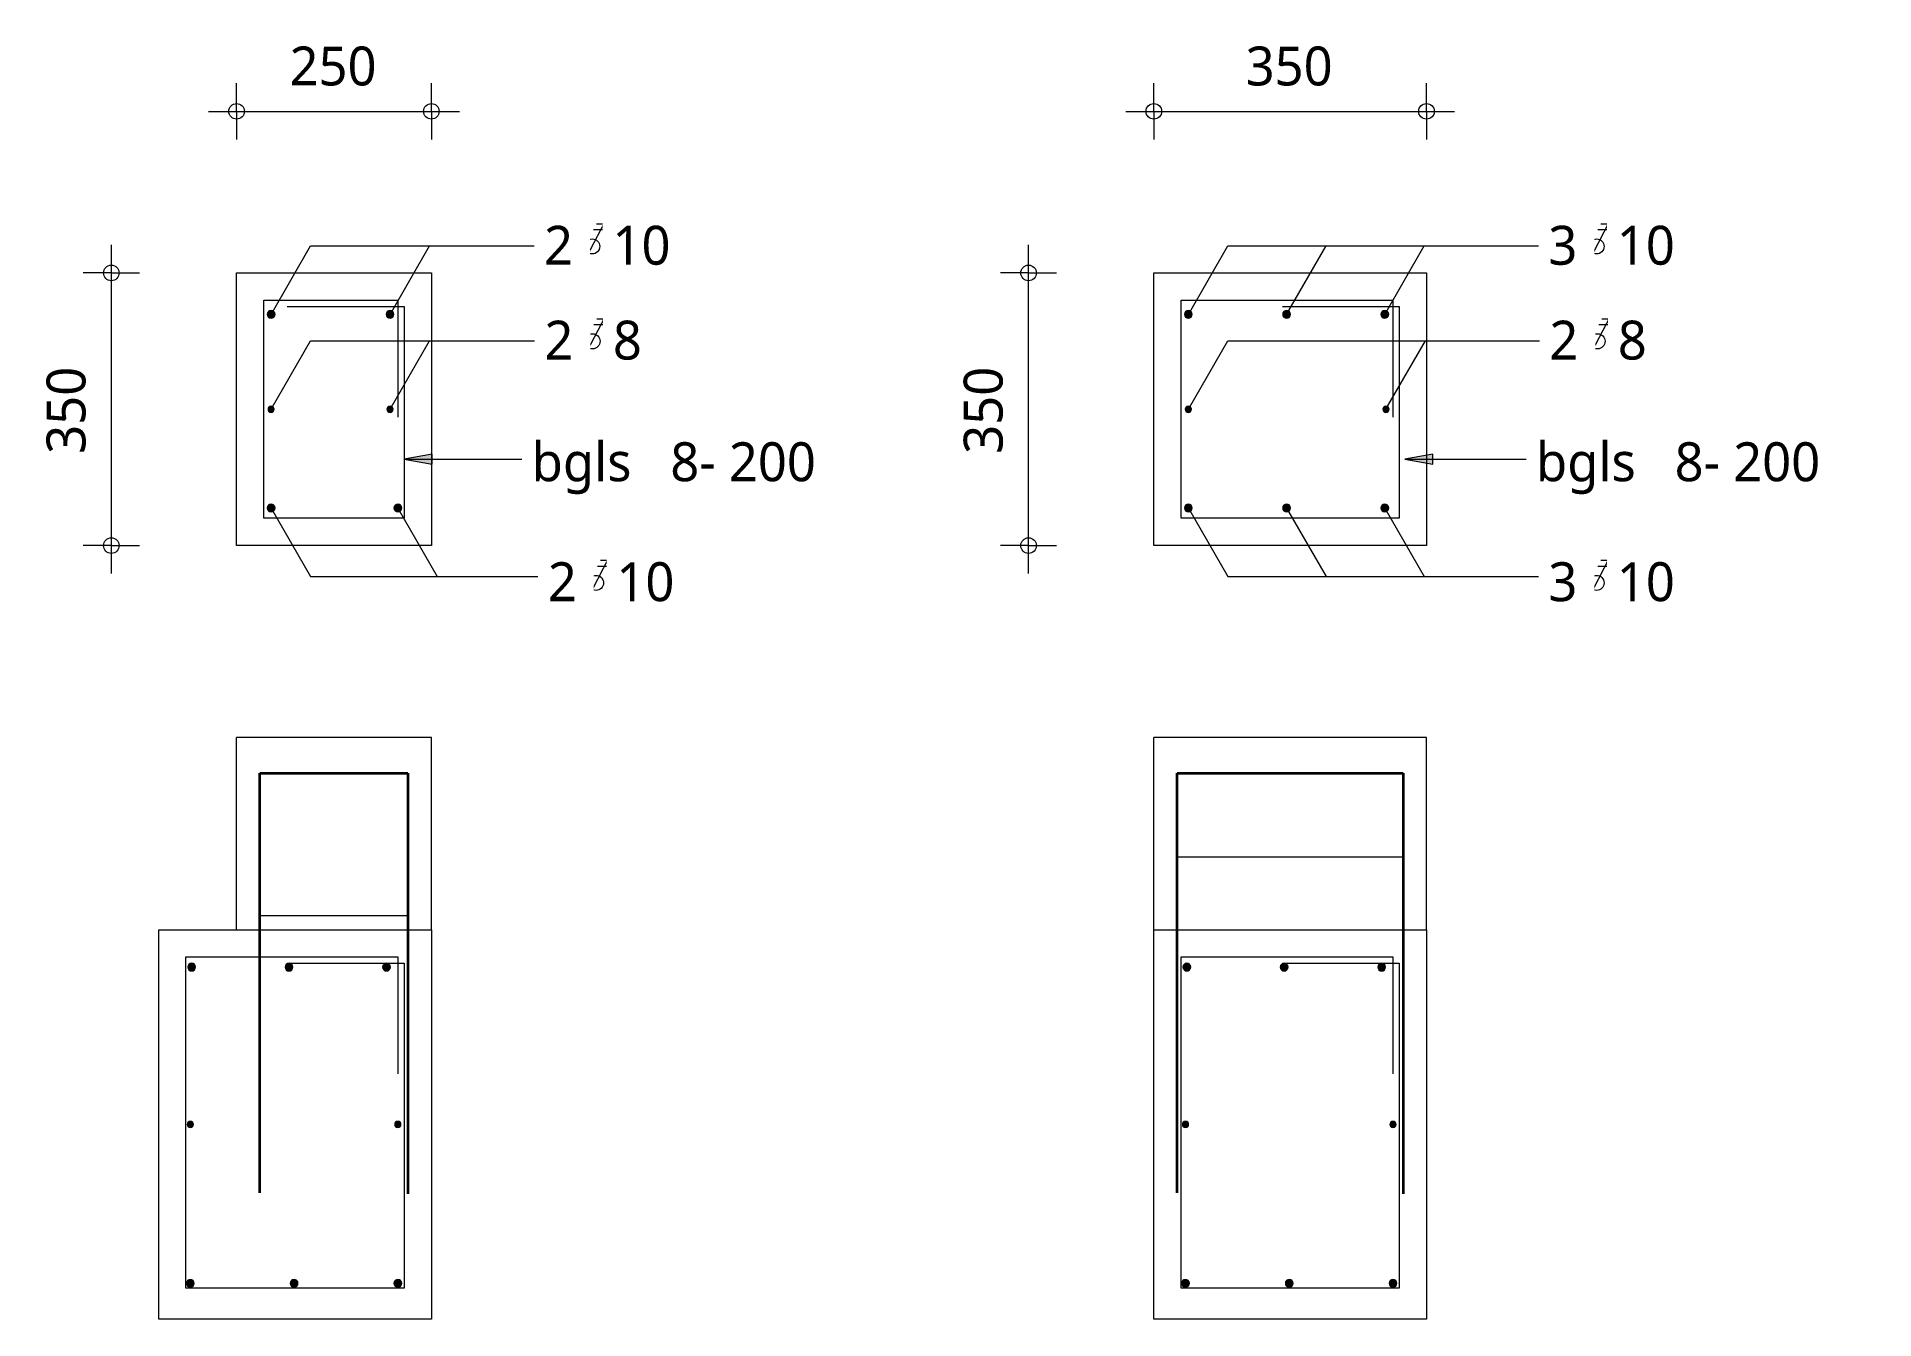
# Model space of a CAD drawing. Header units: millimetres. Extents: x -3388 to 20400, y -422 to 11347.
# Drawn here: x 18041 to 20400, y 1645 to 3292 of the extents above; entities that cross this region are included whole.
import ezdxf

# ---------------------------------------------------------------- set-up
doc = ezdxf.new("R2010")
doc.units = ezdxf.units.MM
for name, color, linetype, lineweight in [('A-ANNO-DIMS', 211, 'Continuous', 13), ('A-ANNO-DIMS-20', 211, 'Continuous', 13), ('A-DETL', 90, 'Continuous', 13), ('A-DETL-GENF', 92, 'Continuous', 18), ('A-DETL-IDEN', 3, 'Continuous', 18), ('A-DETL-MEDM', 33, 'Continuous', 18)]:
    doc.layers.add(name, color=color, linetype=linetype, lineweight=lineweight)
doc.styles.add('Segoe UI_1', font='segoeui.ttf', dxfattribs={"height": 50})
doc.dimstyles.new('2_5_mm', dxfattribs={"dimscale": 304.8, "dimtxt": 52.368197, "dimasz": 0.065617, "dimexe": 0.11811, "dimexo": 0.0625, "dimgap": 0.059055, "dimtad": 1, "dimdec": 0, "dimzin": 0, "dimdsep": 46, "dimtxsty": 'Segoe UI_1', "dimblk1": 'DOTBLANK', "dimblk2": 'DOTBLANK', "dimsah": 1, "dimcen": 0.09, "dimdle": 0.11811, "dimazin": 0, "dimtfac": 1, "dimtdec": 4, "dimtix": 1, "dimtmove": 0, "dimatfit": 3, "dimfxl": 0.11811, "dimfxlon": 1, "dimtvp": 1, "dimtfill": 1, "dimtolj": 1, "dimtzin": 0, "dimarcsym": 2})

msp = doc.modelspace()

# ---------------------------------------------------------------- blocks, each defined once
blk = doc.blocks.new('28 balk - Type 1 dekking 35_40-4424362-Details Wapening')
at = {"layer": 'A-DETL-MEDM'}
for p, q in [((0, 350), (250, 350)), ((0, 0), (0, 350)), ((250, 350), (250, 0)), ((250, 0), (0, 0))]:
    blk.add_line(p, q, dxfattribs=at)
blk = doc.blocks.new('28 beugels - rond 8-4424741-Details Wapening')
at = {"layer": 'A-DETL-MEDM'}
for p, q in [((0, 280), (172, 280)), ((0, 0), (0, 280)), ((30, 272), (180, 272)), ((172, 280), (172, 130)), ((180, 272), (180, 0)), ((180, 0), (0, 0))]:
    blk.add_line(p, q, dxfattribs=at)
blk = doc.blocks.new('28 reeks_staven - Type 1-4440192-Details Wapening')
at = {"layer": 'A-DETL-GENF'}
for points in [[(0, -5), (1.3, -4.8), (2.5, -4.3), (3.5, -3.5), (4.3, -2.5), (4.8, -1.3), (5, 0), (4.8, 1.3), (4.3, 2.5), (3.5, 3.5), (2.5, 4.3), (1.3, 4.8), (0, 5), (-1.3, 4.8), (-2.5, 4.3), (-3.5, 3.5), (-4.3, 2.5), (-4.8, 1.3), (-5, 0), (-4.8, -1.3), (-4.3, -2.5), (-3.5, -3.5), (-2.5, -4.3), (-1.3, -4.8)], [(152.7, -5), (154, -4.8), (155.2, -4.3), (156.3, -3.5), (157.1, -2.5), (157.6, -1.3), (157.7, 0), (157.6, 1.3), (157.1, 2.5), (156.3, 3.5), (155.2, 4.3), (154, 4.8), (152.7, 5), (151.4, 4.8), (150.2, 4.3), (149.2, 3.5), (148.4, 2.5), (147.9, 1.3), (147.7, 0), (147.9, -1.3), (148.4, -2.5), (149.2, -3.5), (150.2, -4.3), (151.4, -4.8)]]:
    blk.add_hatch(color=256, dxfattribs=at).paths.add_polyline_path(points)
for p, q in [((0, 0), (50.7, 87.8)), ((50.7, 87.8), (352.7, 87.8)), ((152.7, 0), (203.4, 87.8))]:
    blk.add_line(p, q, dxfattribs=at)
at = {"layer": 'A-DETL-MEDM'}
for centre, start, end in [((0, 0), 360, 180), ((0, 0), 180, 360), ((152.7, 0), 0, 180), ((152.7, 0), 180, 360)]:
    blk.add_arc(centre, 5, start, end, dxfattribs=at)
blk = doc.blocks.new('28 reeks_staven - Type 1-4440221-Details Wapening')
at = {"layer": 'A-DETL-GENF'}
for points in [[(0, -5), (1.3, -4.8), (2.5, -4.3), (3.5, -3.5), (4.3, -2.5), (4.8, -1.3), (5, 0), (4.8, 1.3), (4.3, 2.5), (3.5, 3.5), (2.5, 4.3), (1.3, 4.8), (0, 5), (-1.3, 4.8), (-2.5, 4.3), (-3.5, 3.5), (-4.3, 2.5), (-4.8, 1.3), (-5, 0), (-4.8, -1.3), (-4.3, -2.5), (-3.5, -3.5), (-2.5, -4.3), (-1.3, -4.8)], [(162.7, -5), (164, -4.8), (165.2, -4.3), (166.2, -3.5), (167, -2.5), (167.5, -1.3), (167.7, 0), (167.5, 1.3), (167, 2.5), (166.2, 3.5), (165.2, 4.3), (164, 4.8), (162.7, 5), (161.4, 4.8), (160.2, 4.3), (159.1, 3.5), (158.3, 2.5), (157.8, 1.3), (157.7, 0), (157.8, -1.3), (158.3, -2.5), (159.1, -3.5), (160.2, -4.3), (161.4, -4.8)]]:
    blk.add_hatch(color=256, dxfattribs=at).paths.add_polyline_path(points)
for p, q in [((0, 0), (50.7, -87.8)), ((162.7, 0), (213.3, -87.8)), ((50.7, -87.8), (362.7, -87.8))]:
    blk.add_line(p, q, dxfattribs=at)
at = {"layer": 'A-DETL-MEDM'}
for centre, start, end in [((0, 0), 0, 180), ((162.7, 0), 0, 180), ((162.7, 0), 180, 360), ((0, 0), 180, 360)]:
    blk.add_arc(centre, 5, start, end, dxfattribs=at)
blk = doc.blocks.new('28 reeks_staven - Type 1-4440250-Details Wapening')
at = {"layer": 'A-DETL-GENF'}
for points in [[(0, -5), (1.3, -4.8), (2.5, -4.3), (3.5, -3.5), (4.3, -2.5), (4.8, -1.3), (5, 0), (4.8, 1.3), (4.3, 2.5), (3.5, 3.5), (2.5, 4.3), (1.3, 4.8), (0, 5), (-1.3, 4.8), (-2.5, 4.3), (-3.5, 3.5), (-4.3, 2.5), (-4.8, 1.3), (-5, 0), (-4.8, -1.3), (-4.3, -2.5), (-3.5, -3.5), (-2.5, -4.3), (-1.3, -4.8)], [(125, -5), (126.3, -4.8), (127.5, -4.3), (128.6, -3.5), (129.4, -2.4), (129.9, -1.3), (130, 0), (129.9, 1.3), (129.4, 2.5), (128.6, 3.5), (127.5, 4.3), (126.3, 4.8), (125, 5), (123.8, 4.8), (122.5, 4.3), (121.5, 3.5), (120.7, 2.5), (120.2, 1.3), (120, 0), (120.2, -1.3), (120.7, -2.5), (121.5, -3.5), (122.5, -4.3), (123.8, -4.8)], [(250.1, -5), (251.4, -4.8), (252.6, -4.3), (253.6, -3.5), (254.5, -2.4), (254.9, -1.3), (255.1, 0), (254.9, 1.3), (254.4, 2.5), (253.6, 3.5), (252.6, 4.3), (251.4, 4.8), (250.1, 5), (248.8, 4.8), (247.6, 4.3), (246.6, 3.5), (245.8, 2.5), (245.3, 1.3), (245.1, 0), (245.3, -1.3), (245.8, -2.5), (246.6, -3.5), (247.6, -4.3), (248.8, -4.8)]]:
    blk.add_hatch(color=256, dxfattribs=at).paths.add_polyline_path(points)
at = {"layer": 'A-DETL-MEDM'}
for centre, start, end in [((0, 0), 360, 180), ((0, 0), 180, 360), ((125, 0), 360, 180), ((125, 0), 180, 360), ((250.1, 0), 0, 180), ((250.1, 0), 180, 360)]:
    blk.add_arc(centre, 5, start, end, dxfattribs=at)
blk = doc.blocks.new('28 balk - Type 1 dekking 35_40-4424357-Details Wapening')
at = {"layer": 'A-DETL-MEDM'}
for p, q in [((0, 500), (350, 500)), ((0, 0), (0, 500)), ((350, 500), (350, 0)), ((350, 0), (0, 0))]:
    blk.add_line(p, q, dxfattribs=at)
blk = doc.blocks.new('28 beugels - rond 8-V5-Details Wapening')
at = {"layer": 'A-DETL-MEDM'}
for p, q in [((0, 425), (272, 425)), ((0, 0), (0, 425)), ((272, 425), (272, 275)), ((130, 417), (280, 417)), ((280, 417), (280, 0)), ((280, 0), (0, 0))]:
    blk.add_line(p, q, dxfattribs=at)
blk = doc.blocks.new('28 reeks_staven - Type 1-4440279-Details Wapening')
at = {"layer": 'A-DETL-GENF'}
for points in [[(0, -5), (1.3, -4.8), (2.5, -4.3), (3.5, -3.5), (4.3, -2.5), (4.8, -1.3), (5, 0), (4.8, 1.3), (4.3, 2.5), (3.5, 3.5), (2.5, 4.3), (1.3, 4.8), (0, 5), (-1.3, 4.8), (-2.5, 4.3), (-3.5, 3.5), (-4.3, 2.5), (-4.8, 1.3), (-5, 0), (-4.8, -1.3), (-4.3, -2.5), (-3.5, -3.5), (-2.5, -4.3), (-1.3, -4.8)], [(133.2, -5), (134.5, -4.8), (135.7, -4.3), (136.7, -3.5), (137.5, -2.5), (138, -1.3), (138.2, 0), (138, 1.3), (137.5, 2.5), (136.7, 3.5), (135.7, 4.3), (134.5, 4.8), (133.2, 5), (131.9, 4.8), (130.7, 4.3), (129.7, 3.5), (128.9, 2.5), (128.4, 1.3), (128.2, 0), (128.4, -1.3), (128.9, -2.5), (129.7, -3.5), (130.7, -4.3), (131.9, -4.8)], [(266.4, -5), (267.7, -4.8), (268.9, -4.3), (269.9, -3.5), (270.7, -2.5), (271.2, -1.3), (271.4, 0), (271.2, 1.3), (270.7, 2.5), (269.9, 3.5), (268.9, 4.3), (267.7, 4.8), (266.4, 5), (265.1, 4.8), (263.9, 4.3), (262.9, 3.5), (262.1, 2.5), (261.6, 1.3), (261.4, 0), (261.6, -1.3), (262.1, -2.5), (262.9, -3.5), (263.9, -4.3), (265.1, -4.8)]]:
    blk.add_hatch(color=256, dxfattribs=at).paths.add_polyline_path(points)
at = {"layer": 'A-DETL-MEDM'}
for centre, start, end in [((0, 0), 360, 180), ((0, 0), 180, 360), ((133.2, 0), 0, 180), ((133.2, 0), 180, 360), ((266.4, 0), 0, 180), ((266.4, 0), 180, 360)]:
    blk.add_arc(centre, 5, start, end, dxfattribs=at)
blk = doc.blocks.new('28 reeks_staven - Type 1-4440308-Details Wapening')
at = {"layer": 'A-DETL-GENF'}
for points in [[(0, -4), (1, -3.9), (2, -3.5), (2.8, -2.8), (3.5, -2), (3.9, -1), (4, 0), (3.9, 1), (3.5, 2), (2.8, 2.8), (2, 3.5), (1, 3.9), (0, 4), (-1, 3.9), (-2, 3.5), (-2.8, 2.8), (-3.5, 2), (-3.9, 1), (-4, 0), (-3.9, -1), (-3.5, -2), (-2.8, -2.8), (-2, -3.5), (-1, -3.9)], [(266.4, -4), (267.4, -3.9), (268.4, -3.5), (269.2, -2.8), (269.9, -2), (270.3, -1), (270.4, 0), (270.3, 1), (269.9, 2), (269.2, 2.8), (268.4, 3.5), (267.4, 3.9), (266.4, 4), (265.4, 3.9), (264.4, 3.5), (263.6, 2.8), (262.9, 2), (262.5, 1), (262.4, 0), (262.5, -1), (262.9, -2), (263.6, -2.8), (264.4, -3.5), (265.4, -3.9)]]:
    blk.add_hatch(color=256, dxfattribs=at).paths.add_polyline_path(points)
at = {"layer": 'A-DETL-MEDM'}
for centre, start, end in [((0, 0), 360, 180), ((0, 0), 180, 360), ((266.4, 0), 0, 180), ((266.4, 0), 180, 360)]:
    blk.add_arc(centre, 4, start, end, dxfattribs=at)
blk = doc.blocks.new('28 reeks_staven - Type 1-4440336-Details Wapening')
at = {"layer": 'A-DETL-GENF'}
for points in [[(0, -4), (1, -3.9), (2, -3.5), (2.8, -2.8), (3.5, -2), (3.9, -1), (4, 0), (3.9, 1), (3.5, 2), (2.8, 2.8), (2, 3.5), (1, 3.9), (0, 4), (-1, 3.9), (-2, 3.5), (-2.8, 2.8), (-3.5, 2), (-3.9, 1), (-4, 0), (-3.9, -1), (-3.5, -2), (-2.8, -2.8), (-2, -3.5), (-1, -3.9)], [(152.7, -4), (153.8, -3.9), (154.7, -3.5), (155.6, -2.8), (156.2, -2), (156.6, -1), (156.7, 0), (156.6, 1), (156.2, 2), (155.6, 2.8), (154.7, 3.5), (153.8, 3.9), (152.7, 4), (151.7, 3.9), (150.7, 3.5), (149.9, 2.8), (149.3, 2), (148.9, 1), (148.7, 0), (148.9, -1), (149.3, -2), (149.9, -2.8), (150.7, -3.5), (151.7, -3.9)]]:
    blk.add_hatch(color=256, dxfattribs=at).paths.add_polyline_path(points)
for p, q in [((0, 0), (50.7, 87.8)), ((50.7, 87.8), (352.7, 87.8)), ((152.7, 0), (203.4, 87.8))]:
    blk.add_line(p, q, dxfattribs=at)
at = {"layer": 'A-DETL-MEDM'}
for centre, start, end in [((0, 0), 360, 180), ((0, 0), 180, 360), ((152.7, 0), 0, 180), ((152.7, 0), 180, 360)]:
    blk.add_arc(centre, 4, start, end, dxfattribs=at)
blk = doc.blocks.new('28 balk - Type 1 dekking 35_40-4424360-Details Wapening')
at = {"layer": 'A-DETL-MEDM'}
for p, q in [((0, 350), (350, 350)), ((0, 0), (0, 350)), ((350, 350), (350, 0)), ((350, 0), (0, 0))]:
    blk.add_line(p, q, dxfattribs=at)
blk = doc.blocks.new('28 beugels - rond 8-4424742-Details Wapening')
at = {"layer": 'A-DETL-MEDM'}
for p, q in [((0, 280), (272, 280)), ((0, 0), (0, 280)), ((130, 272), (280, 272)), ((272, 280), (272, 130)), ((280, 272), (280, 0)), ((280, 0), (0, 0))]:
    blk.add_line(p, q, dxfattribs=at)
blk = doc.blocks.new('28 reeks_staven - Type 1-4440364-Details Wapening')
at = {"layer": 'A-DETL-GENF'}
for points in [[(0, -5), (1.3, -4.8), (2.5, -4.3), (3.5, -3.5), (4.3, -2.5), (4.8, -1.3), (5, 0), (4.8, 1.3), (4.3, 2.5), (3.5, 3.5), (2.5, 4.3), (1.3, 4.8), (0, 5), (-1.3, 4.8), (-2.5, 4.3), (-3.5, 3.5), (-4.3, 2.5), (-4.8, 1.3), (-5, 0), (-4.8, -1.3), (-4.3, -2.5), (-3.5, -3.5), (-2.5, -4.3), (-1.3, -4.8)], [(126.1, -5), (127.4, -4.8), (128.6, -4.3), (129.6, -3.5), (130.4, -2.5), (130.9, -1.3), (131.1, 0), (130.9, 1.3), (130.4, 2.5), (129.6, 3.5), (128.6, 4.3), (127.4, 4.8), (126.1, 5), (124.8, 4.8), (123.6, 4.3), (122.6, 3.5), (121.8, 2.5), (121.3, 1.3), (121.1, 0), (121.3, -1.3), (121.8, -2.5), (122.6, -3.5), (123.6, -4.3), (124.8, -4.8)], [(252.2, -5), (253.5, -4.8), (254.7, -4.3), (255.7, -3.5), (256.5, -2.5), (257, -1.3), (257.2, 0), (257, 1.3), (256.5, 2.5), (255.7, 3.5), (254.7, 4.3), (253.5, 4.8), (252.2, 5), (250.9, 4.8), (249.7, 4.3), (248.6, 3.5), (247.8, 2.5), (247.3, 1.3), (247.2, 0), (247.3, -1.3), (247.8, -2.5), (248.6, -3.5), (249.7, -4.3), (250.9, -4.8)]]:
    blk.add_hatch(color=256, dxfattribs=at).paths.add_polyline_path(points)
for p, q in [((0, 0), (50.7, 87.8)), ((50.7, 87.8), (452.2, 87.8)), ((126.1, 0), (176.8, 87.8)), ((252.2, 0), (302.8, 87.8))]:
    blk.add_line(p, q, dxfattribs=at)
at = {"layer": 'A-DETL-MEDM'}
for centre, start, end in [((0, 0), 360, 180), ((0, 0), 180, 360), ((126.1, 0), 360, 180), ((126.1, 0), 180, 360), ((252.2, 0), 0, 180), ((252.2, 0), 180, 360)]:
    blk.add_arc(centre, 5, start, end, dxfattribs=at)
blk = doc.blocks.new('28 reeks_staven - Type 1-4440393-Details Wapening')
at = {"layer": 'A-DETL-GENF'}
for points in [[(0, -5), (1.3, -4.8), (2.5, -4.3), (3.5, -3.5), (4.3, -2.5), (4.8, -1.3), (5, 0), (4.8, 1.3), (4.3, 2.5), (3.5, 3.5), (2.5, 4.3), (1.3, 4.8), (0, 5), (-1.3, 4.8), (-2.5, 4.3), (-3.5, 3.5), (-4.3, 2.5), (-4.8, 1.3), (-5, 0), (-4.8, -1.3), (-4.3, -2.5), (-3.5, -3.5), (-2.5, -4.3), (-1.3, -4.8)], [(126.1, -5), (127.4, -4.8), (128.6, -4.3), (129.6, -3.5), (130.4, -2.5), (130.9, -1.3), (131.1, 0), (130.9, 1.3), (130.4, 2.5), (129.6, 3.5), (128.6, 4.3), (127.4, 4.8), (126.1, 5), (124.8, 4.8), (123.6, 4.3), (122.6, 3.5), (121.8, 2.5), (121.3, 1.3), (121.1, 0), (121.3, -1.3), (121.8, -2.5), (122.6, -3.5), (123.6, -4.3), (124.8, -4.8)], [(252.2, -5), (253.5, -4.8), (254.7, -4.3), (255.7, -3.5), (256.5, -2.5), (257, -1.3), (257.2, 0), (257, 1.3), (256.5, 2.5), (255.7, 3.5), (254.7, 4.3), (253.5, 4.8), (252.2, 5), (250.9, 4.8), (249.7, 4.3), (248.6, 3.5), (247.8, 2.5), (247.3, 1.3), (247.2, 0), (247.3, -1.3), (247.8, -2.5), (248.6, -3.5), (249.7, -4.3), (250.9, -4.8)]]:
    blk.add_hatch(color=256, dxfattribs=at).paths.add_polyline_path(points)
for p, q in [((0, 0), (50.7, -87.8)), ((126.1, 0), (176.8, -87.8)), ((252.2, 0), (302.8, -87.8)), ((50.7, -87.8), (452.2, -87.8))]:
    blk.add_line(p, q, dxfattribs=at)
at = {"layer": 'A-DETL-MEDM'}
for centre, start, end in [((0, 0), 0, 180), ((126.1, 0), 0, 180), ((252.2, 0), 0, 180), ((252.2, 0), 180, 360), ((0, 0), 180, 360), ((126.1, 0), 180, 360)]:
    blk.add_arc(centre, 5, start, end, dxfattribs=at)
blk = doc.blocks.new('28 reeks_staven - Type 1-4440422-Details Wapening')
at = {"layer": 'A-DETL-GENF'}
for points in [[(0, -4), (1, -3.9), (2, -3.5), (2.8, -2.8), (3.5, -2), (3.9, -1), (4, 0), (3.9, 1), (3.5, 2), (2.8, 2.8), (2, 3.5), (1, 3.9), (0, 4), (-1, 3.9), (-2, 3.5), (-2.8, 2.8), (-3.5, 2), (-3.9, 1), (-4, 0), (-3.9, -1), (-3.5, -2), (-2.8, -2.8), (-2, -3.5), (-1, -3.9)], [(253.7, -4), (254.7, -3.9), (255.7, -3.5), (256.5, -2.8), (257.1, -2), (257.5, -1), (257.7, 0), (257.5, 1), (257.1, 2), (256.5, 2.8), (255.7, 3.5), (254.7, 3.9), (253.7, 4), (252.6, 3.9), (251.7, 3.5), (250.8, 2.8), (250.2, 2), (249.8, 1), (249.7, 0), (249.8, -1), (250.2, -2), (250.8, -2.8), (251.7, -3.5), (252.6, -3.9)]]:
    blk.add_hatch(color=256, dxfattribs=at).paths.add_polyline_path(points)
for p, q in [((0, 0), (50.7, 87.8)), ((50.7, 87.8), (453.7, 87.8)), ((253.7, 0), (304.3, 87.8))]:
    blk.add_line(p, q, dxfattribs=at)
at = {"layer": 'A-DETL-MEDM'}
for centre, start, end in [((0, 0), 360, 180), ((0, 0), 180, 360), ((253.7, 0), 360, 180), ((253.7, 0), 180, 360)]:
    blk.add_arc(centre, 4, start, end, dxfattribs=at)
blk = doc.blocks.new('28_TAG_DI_wapening - 2_5 aantal_diameter-3658683-Details Wapening')
at = {"layer": 'A-DETL-IDEN'}
for p, q in [((-3.63, -1.31), (-2.23, 1.39)), ((-1.87, 1.21), (-2.78, 1.21)), ((-2.06, 0.84), (-2.97, 0.84))]:
    blk.add_line(p, q, dxfattribs=at)
blk.add_circle((-3.06, -0.22), 0.483, dxfattribs=at)
blk = doc.blocks.new('DIMBLOCK70-Details Wapening')
at = {"layer": 'A-ANNO-DIMS-20'}
for p, q in [((18298, 3195.8), (18298, 3231.8)), ((18548, 3195.8), (18548, 3231.8)), ((18262, 3195.8), (18584, 3195.8)), ((18298, 3195.8), (18298, 3159.8)), ((18548, 3195.8), (18548, 3159.8))]:
    blk.add_line(p, q, dxfattribs=at)
for centre in [(18298, 3195.8), (18548, 3195.8)]:
    blk.add_circle(centre, 10, dxfattribs=at)
at = {"layer": 'A-ANNO-DIMS-20', "color": 0, "insert": (18365.9, 3279), "char_height": 50, "width": 137.109, "attachment_point": 1, "line_spacing_factor": 1.142579, "style": 'Segoe UI_1', "bg_fill": 3, "box_fill_scale": 1.25, "bg_fill_color": 9, "bg_fill_true_color": 13158600, "bg_fill_transparency": 0}
blk.add_mtext('250', dxfattribs=at)
blk = doc.blocks.new('_DotBlank')
at = {"color": 0, "linetype": 'ByBlock', "lineweight": -2}
blk.add_line((-0.5, 0), (-1, 0), dxfattribs=at)
blk.add_circle((0, 0), 0.5, dxfattribs=at)
blk = doc.blocks.new('DIMBLOCK71-Details Wapening')
at = {"layer": 'A-ANNO-DIMS-20'}
for p, q in [((18137.2, 2602.4), (18137.2, 3024.4)), ((18137.2, 2988.4), (18101.2, 2988.4)), ((18137.2, 2988.4), (18173.2, 2988.4)), ((18137.2, 2638.4), (18101.2, 2638.4)), ((18137.2, 2638.4), (18173.2, 2638.4))]:
    blk.add_line(p, q, dxfattribs=at)
for centre in [(18137.2, 2988.4), (18137.2, 2638.4)]:
    blk.add_circle(centre, 10, dxfattribs=at)
at = {"layer": 'A-ANNO-DIMS-20', "color": 0, "insert": (18054, 2756.2), "char_height": 50, "width": 137.109, "attachment_point": 1, "rotation": 90, "line_spacing_factor": 1.142579, "style": 'Segoe UI_1', "bg_fill": 3, "box_fill_scale": 1.25, "bg_fill_color": 9, "bg_fill_true_color": 13158600, "bg_fill_transparency": 0}
blk.add_mtext('350', dxfattribs=at)
blk = doc.blocks.new('28_TAG_DI_wapening - 2_5 omschrijving_diameter_hoh-3658684-Details Wapening')
at = {"layer": 'A-DETL-IDEN'}
for p, q in [((-3.63, -1.31), (-2.23, 1.39)), ((-1.87, 1.21), (-2.78, 1.21)), ((-2.06, 0.84), (-2.97, 0.84))]:
    blk.add_line(p, q, dxfattribs=at)
blk.add_circle((-3.06, -0.22), 0.483, dxfattribs=at)
blk = doc.blocks.new('DIMBLOCK72-Details Wapening')
at = {"layer": 'A-ANNO-DIMS-20'}
for p, q in [((19475.4, 3195.8), (19475.4, 3231.8)), ((19825.4, 3195.8), (19825.4, 3231.8)), ((19439.4, 3195.8), (19861.4, 3195.8)), ((19475.4, 3195.8), (19475.4, 3159.8)), ((19825.4, 3195.8), (19825.4, 3159.8))]:
    blk.add_line(p, q, dxfattribs=at)
for centre in [(19475.4, 3195.8), (19825.4, 3195.8)]:
    blk.add_circle(centre, 10, dxfattribs=at)
at = {"layer": 'A-ANNO-DIMS-20', "color": 0, "insert": (19593.2, 3279), "char_height": 50, "width": 137.109, "attachment_point": 1, "line_spacing_factor": 1.142579, "style": 'Segoe UI_1', "bg_fill": 3, "box_fill_scale": 1.25, "bg_fill_color": 9, "bg_fill_true_color": 13158600, "bg_fill_transparency": 0}
blk.add_mtext('350', dxfattribs=at)
blk = doc.blocks.new('DIMBLOCK73-Details Wapening')
at = {"layer": 'A-ANNO-DIMS-20'}
for p, q in [((19314.6, 2602.4), (19314.6, 3024.4)), ((19314.6, 2988.4), (19278.6, 2988.4)), ((19314.6, 2988.4), (19350.6, 2988.4)), ((19314.6, 2638.4), (19278.6, 2638.4)), ((19314.6, 2638.4), (19350.6, 2638.4))]:
    blk.add_line(p, q, dxfattribs=at)
for centre in [(19314.6, 2988.4), (19314.6, 2638.4)]:
    blk.add_circle(centre, 10, dxfattribs=at)
at = {"layer": 'A-ANNO-DIMS-20', "color": 0, "insert": (19231.3, 2756.2), "char_height": 50, "width": 137.109, "attachment_point": 1, "rotation": 90, "line_spacing_factor": 1.142579, "style": 'Segoe UI_1', "bg_fill": 3, "box_fill_scale": 1.25, "bg_fill_color": 9, "bg_fill_true_color": 13158600, "bg_fill_transparency": 0}
blk.add_mtext('350', dxfattribs=at)

# ---------------------------------------------------------------- dimensions: what is measured, and where the dimension line sits
at = {"layer": 'A-ANNO-DIMS'}
for base, p1, p2, override, picture, middle in [((18548, 3195.8), (18298, 3159.8), (18548, 3159.8), {"dimpost": '<>', "dimfxl": 250}, 'DIMBLOCK70-Details Wapening', (18423, 3239.7)), ((19825.4, 3195.8), (19475.4, 3159.8), (19825.4, 3159.8), {"dimpost": '<>', "dimfxl": 350}, 'DIMBLOCK72-Details Wapening', (19650.4, 3239.7))]:
    dim = msp.add_linear_dim(base=base, p1=p1, p2=p2, dimstyle='2_5_mm', override=override, dxfattribs=at)
    dim.commit()
    dim.dimension.update_dxf_attribs({"geometry": picture, "text_midpoint": middle})
for base, p1, p2, picture, middle in [((18137.2, 2988.4), (18173.2, 2638.4), (18173.2, 2988.4), 'DIMBLOCK71-Details Wapening', (18093.3, 2813.4)), ((19314.6, 2988.4), (19350.6, 2638.4), (19350.6, 2988.4), 'DIMBLOCK73-Details Wapening', (19270.7, 2813.4))]:
    dim = msp.add_linear_dim(base=base, p1=p1, p2=p2, angle=90, dimstyle='2_5_mm', override={"dimpost": '<>', "dimfxl": 350}, dxfattribs=at)
    dim.commit()
    dim.dimension.update_dxf_attribs({"geometry": picture, "text_midpoint": middle})

# ---------------------------------------------------------------- hatches: boundary and pattern name
at = {"layer": 'A-DETL-IDEN'}
for points in [[(18513, 2749.4), (18549, 2743), (18549, 2755.7)], [(19797.4, 2749.4), (19833.4, 2743), (19833.4, 2755.7)]]:
    msp.add_hatch(color=256, dxfattribs=at).paths.add_polyline_path(points)

# ---------------------------------------------------------------- linework, layer by layer
at = {"layer": 'A-DETL', "lineweight": 18}
for p, q in [((18548, 2392.1), (18298, 2392.1)), ((18298, 2145.3), (18298, 2392.1)), ((18548, 2392.1), (18298, 2392.1)), ((18548, 2145.3), (18548, 2392.1)), ((18548, 2145.3), (18548, 2392.1)), ((19825.4, 2392.1), (19475.4, 2392.1)), ((19475.4, 2145.3), (19475.4, 2392.1)), ((19825.4, 2392.1), (19475.4, 2392.1)), ((19825.4, 2145.3), (19825.4, 2392.1)), ((19825.4, 2145.3), (19825.4, 2392.1)), ((19505.4, 2239), (19795.4, 2239)), ((18328, 2163.7), (18518, 2163.7))]:
    msp.add_line(p, q, dxfattribs=at)
at = {"layer": 'A-DETL', "lineweight": 35}
for p, q in [((18328, 1807.5), (18328, 2346.1)), ((18328, 2346.1), (18518, 2346.1)), ((18518, 2346.1), (18518, 1806.1)), ((19505.4, 1807.5), (19505.4, 2346.1)), ((19505.4, 2346.1), (19795.4, 2346.1)), ((19795.4, 2346.1), (19795.4, 1806.1))]:
    msp.add_line(p, q, dxfattribs=at)
at = {"layer": 'A-DETL-IDEN'}
for p, q in [((18549, 2755.7), (18513, 2749.4)), ((18513, 2749.4), (18549, 2743)), ((18513, 2749.4), (18676.8, 2749.4)), ((18549, 2743), (18549, 2755.7)), ((19833.4, 2755.7), (19797.4, 2749.4)), ((19797.4, 2749.4), (19833.4, 2743)), ((19797.4, 2749.4), (19966, 2749.4)), ((19833.4, 2743), (19833.4, 2755.7))]:
    msp.add_line(p, q, dxfattribs=at)

# ---------------------------------------------------------------- block references
at = {"layer": 'A-DETL-GENF'}
for name, p in [('28 reeks_staven - Type 1-4440192-Details Wapening', (18342.3, 2935.2)), ('28 reeks_staven - Type 1-4440364-Details Wapening', (19519.7, 2935.2)), ('28 reeks_staven - Type 1-4440336-Details Wapening', (18342.3, 2813.4)), ('28 reeks_staven - Type 1-4440422-Details Wapening', (19519.7, 2813.4)), ('28 reeks_staven - Type 1-4440221-Details Wapening', (18342.3, 2686.6)), ('28 reeks_staven - Type 1-4440393-Details Wapening', (19519.7, 2686.6))]:
    msp.add_blockref(name, p, dxfattribs=at)
at = {"layer": 'A-DETL-IDEN', "xscale": 19.99999999999999, "yscale": 19.99999999999999, "zscale": 19.99999999999999}
for name, p in [('28_TAG_DI_wapening - 2_5 aantal_diameter-3658683-Details Wapening', (18815.6, 3026.8)), ('28_TAG_DI_wapening - 2_5 aantal_diameter-3658683-Details Wapening', (20104.9, 3026.8)), ('28_TAG_DI_wapening - 2_5 aantal_diameter-3658683-Details Wapening', (18816.1, 2905)), ('28_TAG_DI_wapening - 2_5 aantal_diameter-3658683-Details Wapening', (20106.1, 2905)), ('28_TAG_DI_wapening - 2_5 omschrijving_diameter_hoh-3658684-Details Wapening', (18889.8, 2748.9)), ('28_TAG_DI_wapening - 2_5 omschrijving_diameter_hoh-3658684-Details Wapening', (20179.1, 2748.9)), ('28_TAG_DI_wapening - 2_5 aantal_diameter-3658683-Details Wapening', (18820.6, 2594.9)), ('28_TAG_DI_wapening - 2_5 aantal_diameter-3658683-Details Wapening', (20104.9, 2594.9))]:
    msp.add_blockref(name, p, dxfattribs=at)
at = {"layer": 'A-DETL-MEDM'}
for name, p in [('28 balk - Type 1 dekking 35_40-4424362-Details Wapening', (18298, 2638.4)), ('28 balk - Type 1 dekking 35_40-4424360-Details Wapening', (19475.4, 2638.4)), ('28 beugels - rond 8-4424741-Details Wapening', (18333, 2673.4)), ('28 beugels - rond 8-4424742-Details Wapening', (19510.4, 2673.4)), ('28 balk - Type 1 dekking 35_40-4424357-Details Wapening', (18198, 1645.3)), ('28 balk - Type 1 dekking 35_40-4424357-Details Wapening', (19475.4, 1645.3)), ('28 beugels - rond 8-V5-Details Wapening', (18233, 1685.3)), ('28 reeks_staven - Type 1-4440250-Details Wapening', (18240.3, 2097.3)), ('28 beugels - rond 8-V5-Details Wapening', (19510.4, 1685.3)), ('28 reeks_staven - Type 1-4440250-Details Wapening', (19517.7, 2097.3)), ('28 reeks_staven - Type 1-4440308-Details Wapening', (18238.6, 1895.3)), ('28 reeks_staven - Type 1-4440308-Details Wapening', (19516, 1895.3)), ('28 reeks_staven - Type 1-4440279-Details Wapening', (18238.6, 1691.3)), ('28 reeks_staven - Type 1-4440279-Details Wapening', (19516, 1691.3))]:
    msp.add_blockref(name, p, dxfattribs=at)

msp.set_redraw_order([(e.dxf.handle, doc.entitydb.next_handle()) for e in msp.query("TEXT MTEXT ATTDEF DIMENSION ARC_DIMENSION")])  # texts and dimensions are drawn at this point

# ---------------------------------------------------------------- next in the draw order: texts
at = {"layer": 'A-DETL-IDEN', "lineweight": 13, "char_height": 50, "attachment_point": 1, "style": 'Segoe UI_1', "bg_fill": 3, "box_fill_scale": 1.25, "bg_fill_color": 9, "bg_fill_true_color": 13158600, "bg_fill_transparency": 0}
for s, insert, width in [('2', (18692.6, 3048.9), 46.498), ('10', (18780.5, 3048.9), 92.996), ('3', (19981.8, 3048.9), 46.498), ('10', (20069.7, 3048.9), 92.996), ('2', (18693.1, 2927.1), 46.498), ('8', (18781, 2927.1), 46.498), ('2', (19983.1, 2927.1), 46.498), ('8', (20071, 2927.1), 46.498), ('bgls', (18676.8, 2771), 155.527), ('bgls', (19966, 2771), 155.527), ('2', (18697.5, 2617), 46.498), ('10', (18785.5, 2617), 92.996), ('3', (19981.8, 2617), 46.498), ('10', (20069.7, 2617), 92.996)]:
    msp.add_mtext(s, dxfattribs=dict(at, insert=insert, width=width))

# ---------------------------------------------------------------- next in the draw order: texts
at = {"layer": 'A-DETL-IDEN', "lineweight": 13, "char_height": 50, "width": 243.713, "attachment_point": 1, "style": 'Segoe UI_1', "bg_fill": 3, "box_fill_scale": 1.25, "bg_fill_color": 9, "bg_fill_true_color": 13158600, "bg_fill_transparency": 0}
for insert in [(18854.7, 2771), (20143.9, 2771)]:
    msp.add_mtext('8- 200', dxfattribs=dict(at, insert=insert))

doc.saveas('drawing.dxf')
